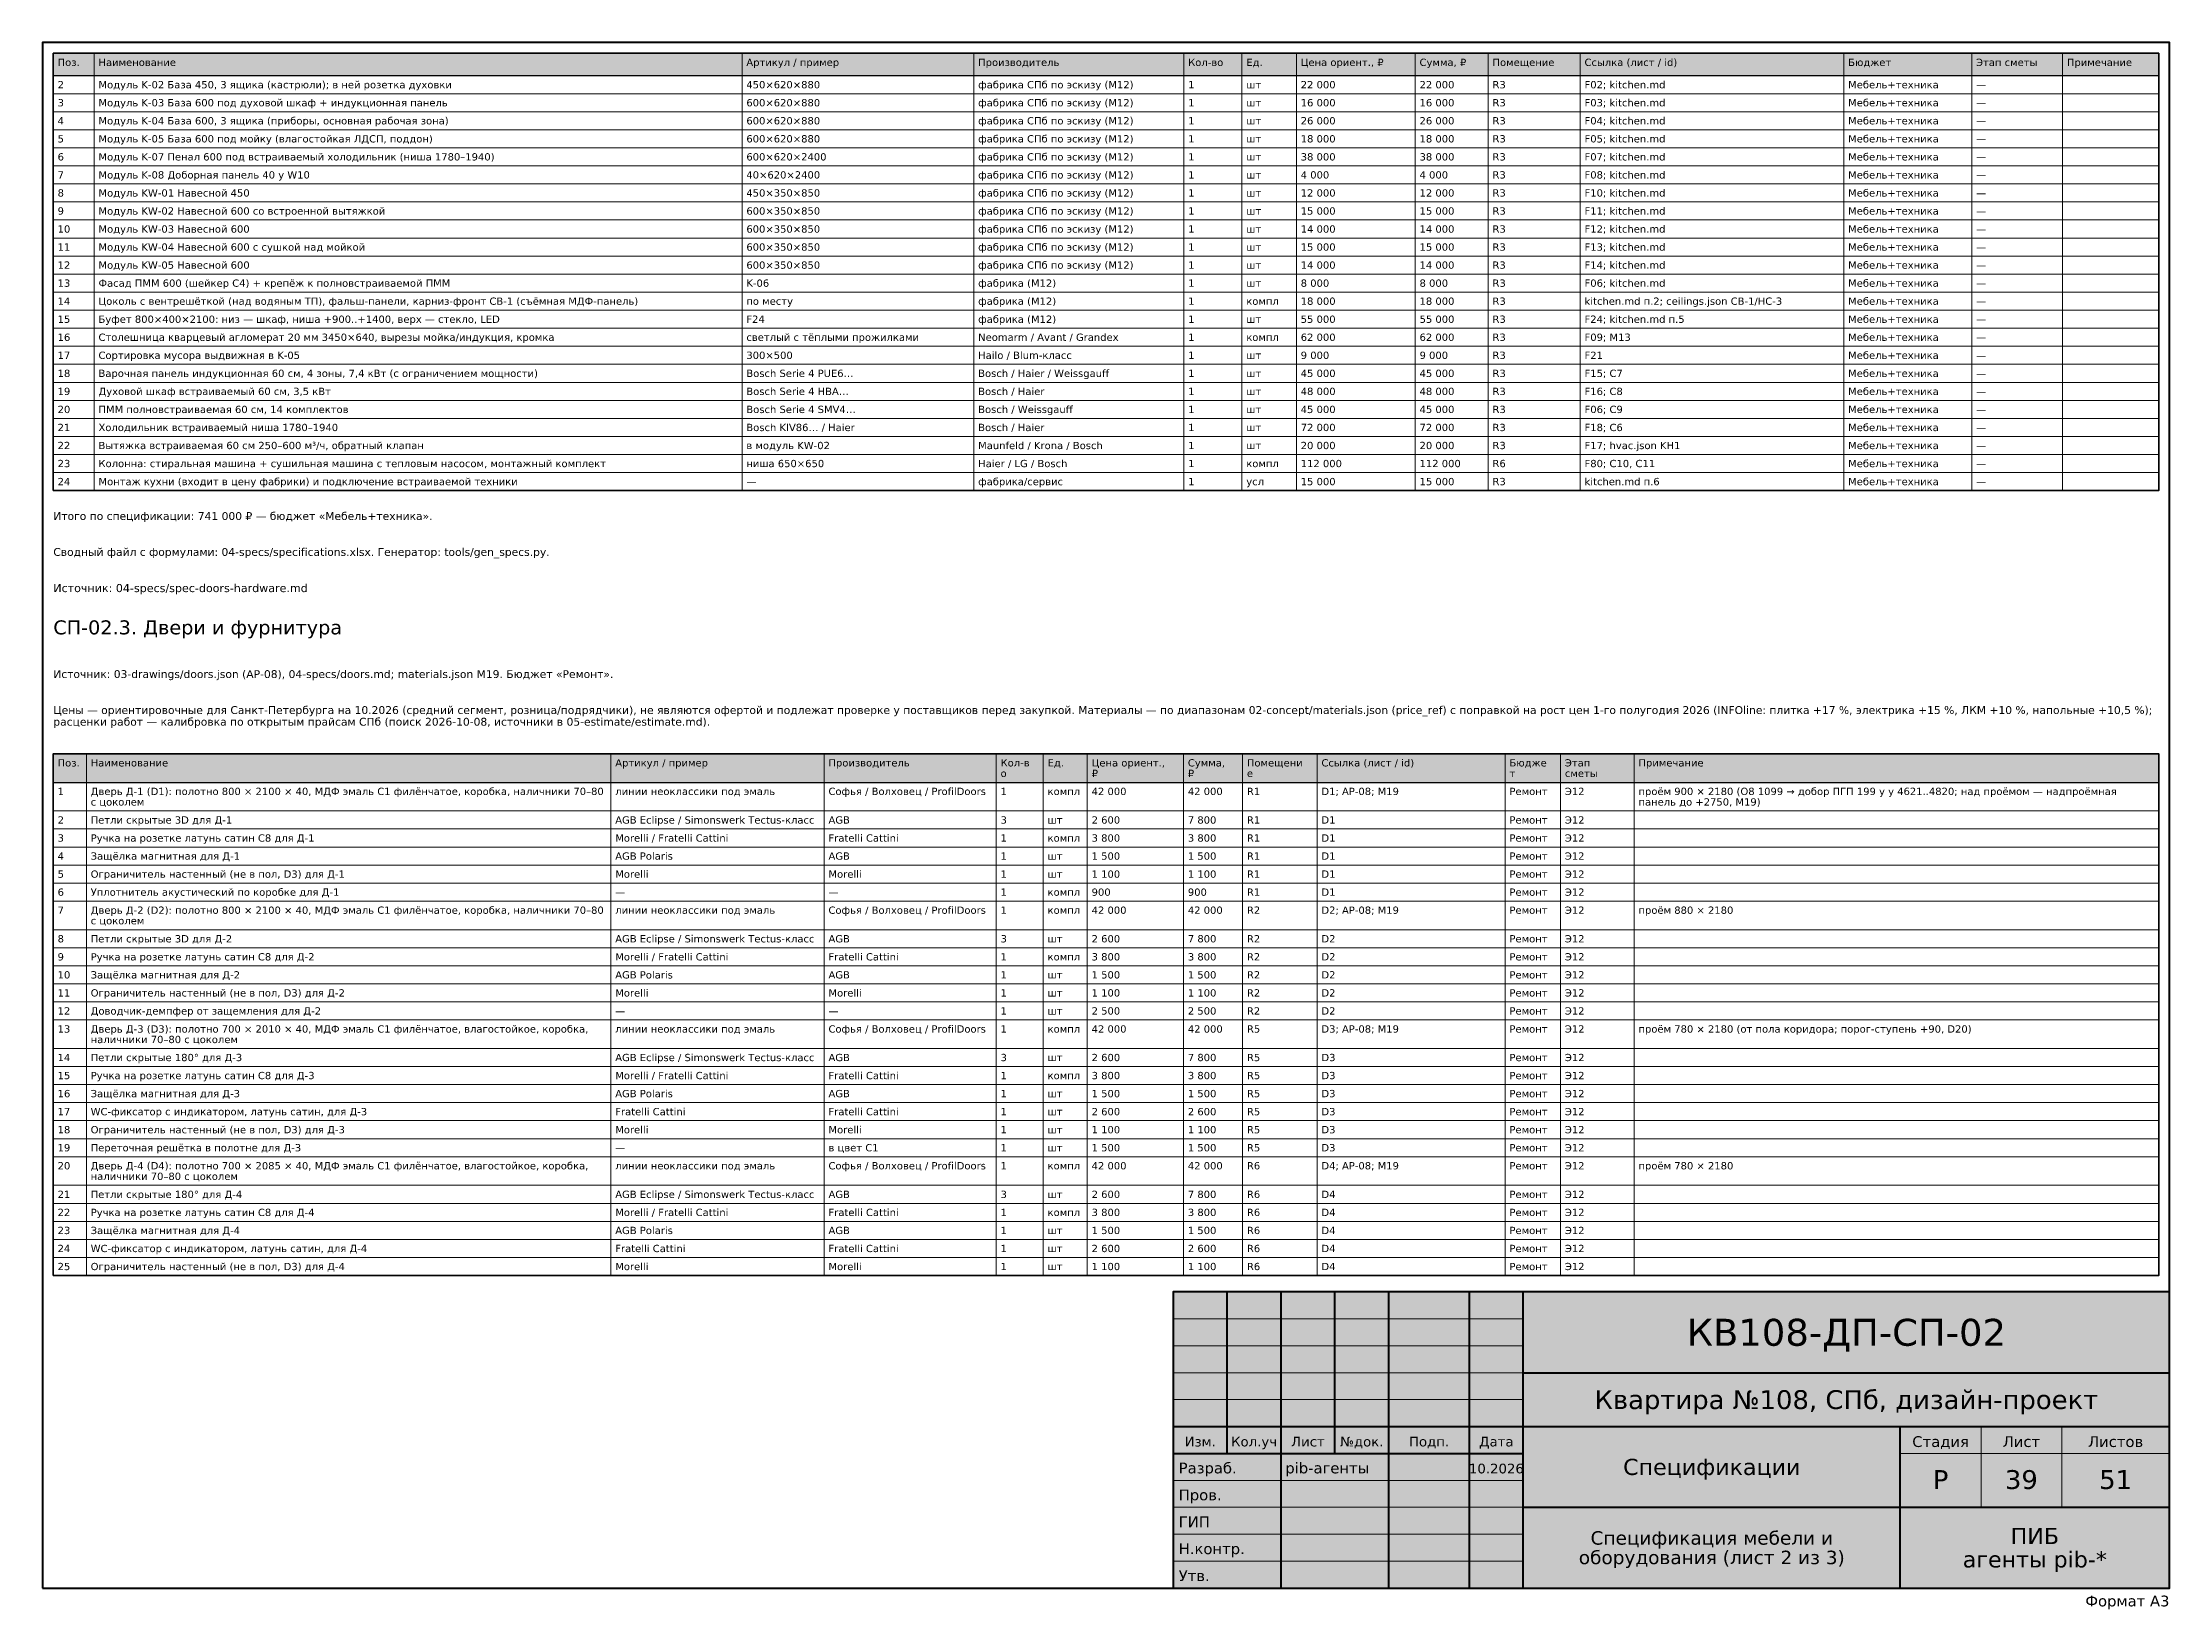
# Model space of a CAD drawing. Header units: millimetres. Extents: x 20 to 415, y 1 to 292.
import ezdxf
from ezdxf.enums import TextEntityAlignment as Align

# ---------------------------------------------------------------- set-up
doc = ezdxf.new("R2010")
doc.units = ezdxf.units.MM
doc.layers.add('FRAME', color=7, linetype='CONTINUOUS')
doc.layers.add('TEXT', color=7, linetype='CONTINUOUS')
doc.styles.add('GOST', font='DejaVuSans.ttf')

msp = doc.modelspace()

# ---------------------------------------------------------------- texts
at = {"layer": 'FRAME', "color": 7, "style": 'GOST'}
for s, height, p in [('КВ108-ДП-СП-02', 5, (355, 50)), ('Квартира №108, СПб, дизайн-проект', 3.5, (355, 38.25)), ('Изм.', 1.8, (235, 31.3)), ('Кол.уч', 1.8, (245, 31.3)), ('Лист', 1.8, (255, 31.3)), ('№док.', 1.8, (265, 31.3)), ('Подп.', 1.8, (277.5, 31.3)), ('Дата', 1.8, (290, 31.3)), ('Стадия', 2, (372.5, 31.2)), ('Лист', 2, (387.5, 31.2)), ('Листов', 2, (405, 31.2)), ('10.2026', 1.8, (290, 26.3)), ('Спецификации', 3, (330, 26)), ('Р', 3.5, (372.5, 23.4)), ('39', 3.5, (387.5, 23.4)), ('51', 3.5, (405, 23.4)), ('ПИБ', 3, (390, 13.18)), ('оборудования (лист 2 из 3)', 2.5, (330, 9.44)), ('Спецификация мебели и', 2.5, (330, 13.06)), ('агенты pib-*', 3, (390, 8.83))]:
    msp.add_text(s, height=height, dxfattribs=at).set_placement(p, align=Align.CENTER)
for s, p in [('Разраб.', (231, 26.3)), ('pib-агенты', (250.8, 26.3)), ('Пров.', (231, 21.3)), ('ГИП', (231, 16.3)), ('Н.контр.', (231, 11.3)), ('Утв.', (231, 6.3))]:
    msp.add_text(s, height=2, dxfattribs=at).set_placement(p)
msp.add_text('Формат A3', height=2, dxfattribs=at).set_placement((415, 1.6), align=Align.RIGHT)
at = {"layer": 'TEXT', "color": 7, "style": 'GOST'}
for s, height, p in [('Поз.', 1.35, (22.8, 287.65)), ('Наименование', 1.35, (30.39, 287.65)), ('Артикул / пример', 1.35, (150.71, 287.65)), ('Производитель', 1.35, (193.76, 287.65)), ('Кол-во', 1.35, (232.76, 287.65)), ('Ед.', 1.35, (243.55, 287.65)), ('Цена ориент., ₽', 1.35, (253.66, 287.65)), ('Сумма, ₽', 1.35, (275.73, 287.65)), ('Помещение', 1.35, (289.28, 287.65)), ('Ссылка (лист / id)', 1.35, (306.37, 287.65)), ('Бюджет', 1.35, (355.33, 287.65)), ('Этап сметы', 1.35, (379.08, 287.65)), ('Примечание', 1.35, (395.96, 287.65)), ('2', 1.35, (22.8, 283.5)), ('Модуль K-02 База 450, 3 ящика (кастрюли); в ней розетка духовки', 1.35, (30.39, 283.5)), ('450×620×880', 1.35, (150.71, 283.5)), ('фабрика СПб по эскизу (M12)', 1.35, (193.76, 283.5)), ('1', 1.35, (232.76, 283.5)), ('шт', 1.35, (243.55, 283.5)), ('22 000', 1.35, (253.66, 283.5)), ('22 000', 1.35, (275.73, 283.5)), ('R3', 1.35, (289.28, 283.5)), ('F02; kitchen.md', 1.35, (306.37, 283.5)), ('Мебель+техника', 1.35, (355.33, 283.5)), ('3', 1.35, (22.8, 280.15)), ('Модуль K-03 База 600 под духовой шкаф + индукционная панель', 1.35, (30.39, 280.15)), ('600×620×880', 1.35, (150.71, 280.15)), ('фабрика СПб по эскизу (M12)', 1.35, (193.76, 280.15)), ('1', 1.35, (232.76, 280.15)), ('шт', 1.35, (243.55, 280.15)), ('16 000', 1.35, (253.66, 280.15)), ('16 000', 1.35, (275.73, 280.15)), ('R3', 1.35, (289.28, 280.15)), ('F03; kitchen.md', 1.35, (306.37, 280.15)), ('Мебель+техника', 1.35, (355.33, 280.15)), ('—', 1.35, (379.08, 283.5)), ('—', 1.35, (379.08, 280.15)), ('4', 1.35, (22.8, 276.8)), ('Модуль K-04 База 600, 3 ящика (приборы, основная рабочая зона)', 1.35, (30.39, 276.8)), ('600×620×880', 1.35, (150.71, 276.8)), ('фабрика СПб по эскизу (M12)', 1.35, (193.76, 276.8)), ('1', 1.35, (232.76, 276.8)), ('шт', 1.35, (243.55, 276.8)), ('26 000', 1.35, (253.66, 276.8)), ('26 000', 1.35, (275.73, 276.8)), ('R3', 1.35, (289.28, 276.8)), ('F04; kitchen.md', 1.35, (306.37, 276.8)), ('Мебель+техника', 1.35, (355.33, 276.8)), ('—', 1.35, (379.08, 276.8)), ('5', 1.35, (22.8, 273.45)), ('Модуль K-05 База 600 под мойку (влагостойкая ЛДСП, поддон)', 1.35, (30.39, 273.45)), ('600×620×880', 1.35, (150.71, 273.45)), ('фабрика СПб по эскизу (M12)', 1.35, (193.76, 273.45)), ('1', 1.35, (232.76, 273.45)), ('шт', 1.35, (243.55, 273.45)), ('18 000', 1.35, (253.66, 273.45)), ('18 000', 1.35, (275.73, 273.45)), ('R3', 1.35, (289.28, 273.45)), ('F05; kitchen.md', 1.35, (306.37, 273.45)), ('Мебель+техника', 1.35, (355.33, 273.45)), ('—', 1.35, (379.08, 273.45)), ('6', 1.35, (22.8, 270.1)), ('Модуль K-07 Пенал 600 под встраиваемый холодильник (ниша 1780–1940)', 1.35, (30.39, 270.1)), ('600×620×2400', 1.35, (150.71, 270.1)), ('фабрика СПб по эскизу (M12)', 1.35, (193.76, 270.1)), ('1', 1.35, (232.76, 270.1)), ('шт', 1.35, (243.55, 270.1)), ('38 000', 1.35, (253.66, 270.1)), ('38 000', 1.35, (275.73, 270.1)), ('R3', 1.35, (289.28, 270.1)), ('F07; kitchen.md', 1.35, (306.37, 270.1)), ('Мебель+техника', 1.35, (355.33, 270.1)), ('—', 1.35, (379.08, 270.1)), ('8', 1.35, (22.8, 263.4)), ('7', 1.35, (22.8, 266.75)), ('Модуль K-08 Доборная панель 40 у W10', 1.35, (30.39, 266.75)), ('Модуль KW-01 Навесной 450', 1.35, (30.39, 263.4)), ('40×620×2400', 1.35, (150.71, 266.75)), ('450×350×850', 1.35, (150.71, 263.4)), ('фабрика СПб по эскизу (M12)', 1.35, (193.76, 266.75)), ('фабрика СПб по эскизу (M12)', 1.35, (193.76, 263.4)), ('1', 1.35, (232.76, 266.75)), ('1', 1.35, (232.76, 263.4)), ('шт', 1.35, (243.55, 266.75)), ('4 000', 1.35, (253.66, 266.75)), ('12 000', 1.35, (253.66, 263.4)), ('4 000', 1.35, (275.73, 266.75)), ('12 000', 1.35, (275.73, 263.4)), ('R3', 1.35, (289.28, 266.75)), ('R3', 1.35, (289.28, 263.4)), ('F08; kitchen.md', 1.35, (306.37, 266.75)), ('F10; kitchen.md', 1.35, (306.37, 263.4)), ('Мебель+техника', 1.35, (355.33, 266.75)), ('Мебель+техника', 1.35, (355.33, 263.4)), ('—', 1.35, (379.08, 266.75)), ('9', 1.35, (22.8, 260.05)), ('Модуль KW-02 Навесной 600 со встроенной вытяжкой', 1.35, (30.39, 260.05)), ('600×350×850', 1.35, (150.71, 260.05)), ('фабрика СПб по эскизу (M12)', 1.35, (193.76, 260.05)), ('1', 1.35, (232.76, 260.05)), ('шт', 1.35, (243.55, 263.4)), ('шт', 1.35, (243.55, 260.05)), ('15 000', 1.35, (253.66, 260.05)), ('15 000', 1.35, (275.73, 260.05)), ('R3', 1.35, (289.28, 260.05)), ('F11; kitchen.md', 1.35, (306.37, 260.05)), ('Мебель+техника', 1.35, (355.33, 260.05)), ('—', 1.35, (379.08, 263.4)), ('10', 1.35, (22.8, 256.7)), ('Модуль KW-03 Навесной 600', 1.35, (30.39, 256.7)), ('600×350×850', 1.35, (150.71, 256.7)), ('фабрика СПб по эскизу (M12)', 1.35, (193.76, 256.7)), ('1', 1.35, (232.76, 256.7)), ('шт', 1.35, (243.55, 256.7)), ('14 000', 1.35, (253.66, 256.7)), ('14 000', 1.35, (275.73, 256.7)), ('R3', 1.35, (289.28, 256.7)), ('F12; kitchen.md', 1.35, (306.37, 256.7)), ('Мебель+техника', 1.35, (355.33, 256.7)), ('—', 1.35, (379.08, 260.05)), ('—', 1.35, (379.08, 256.7)), ('11', 1.35, (22.8, 253.35)), ('Модуль KW-04 Навесной 600 с сушкой над мойкой', 1.35, (30.39, 253.35)), ('600×350×850', 1.35, (150.71, 253.35)), ('фабрика СПб по эскизу (M12)', 1.35, (193.76, 253.35)), ('1', 1.35, (232.76, 253.35)), ('шт', 1.35, (243.55, 253.35)), ('15 000', 1.35, (253.66, 253.35)), ('15 000', 1.35, (275.73, 253.35)), ('R3', 1.35, (289.28, 253.35)), ('F13; kitchen.md', 1.35, (306.37, 253.35)), ('Мебель+техника', 1.35, (355.33, 253.35)), ('—', 1.35, (379.08, 253.35)), ('12', 1.35, (22.8, 250)), ('Модуль KW-05 Навесной 600', 1.35, (30.39, 250)), ('600×350×850', 1.35, (150.71, 250)), ('фабрика СПб по эскизу (M12)', 1.35, (193.76, 250)), ('1', 1.35, (232.76, 250)), ('шт', 1.35, (243.55, 250)), ('14 000', 1.35, (253.66, 250)), ('14 000', 1.35, (275.73, 250)), ('R3', 1.35, (289.28, 250)), ('F14; kitchen.md', 1.35, (306.37, 250)), ('Мебель+техника', 1.35, (355.33, 250)), ('—', 1.35, (379.08, 250)), ('13', 1.35, (22.8, 246.65)), ('Фасад ПММ 600 (шейкер C4) + крепёж к полновстраиваемой ПММ', 1.35, (30.39, 246.65)), ('K-06', 1.35, (150.71, 246.65)), ('фабрика (M12)', 1.35, (193.76, 246.65)), ('1', 1.35, (232.76, 246.65)), ('шт', 1.35, (243.55, 246.65)), ('8 000', 1.35, (253.66, 246.65)), ('8 000', 1.35, (275.73, 246.65)), ('R3', 1.35, (289.28, 246.65)), ('F06; kitchen.md', 1.35, (306.37, 246.65)), ('Мебель+техника', 1.35, (355.33, 246.65)), ('—', 1.35, (379.08, 246.65)), ('14', 1.35, (22.8, 243.3)), ('15', 1.35, (22.8, 239.95)), ('Цоколь с вентрешёткой (над водяным ТП), фальш-панели, карниз-фронт CB-1 (съёмная МДФ-панель)', 1.35, (30.39, 243.3)), ('Буфет 800×400×2100: низ — шкаф, ниша +900..+1400, верх — стекло, LED', 1.35, (30.39, 239.95)), ('по месту', 1.35, (150.71, 243.3)), ('F24', 1.35, (150.71, 239.95)), ('фабрика (M12)', 1.35, (193.76, 243.3)), ('фабрика (M12)', 1.35, (193.76, 239.95)), ('1', 1.35, (232.76, 243.3)), ('1', 1.35, (232.76, 239.95)), ('компл', 1.35, (243.55, 243.3)), ('шт', 1.35, (243.55, 239.95)), ('55 000', 1.35, (253.66, 239.95)), ('18 000', 1.35, (253.66, 243.3)), ('55 000', 1.35, (275.73, 239.95)), ('18 000', 1.35, (275.73, 243.3)), ('R3', 1.35, (289.28, 243.3)), ('R3', 1.35, (289.28, 239.95)), ('kitchen.md п.2; ceilings.json CB-1/HC-3', 1.35, (306.37, 243.3)), ('F24; kitchen.md п.5', 1.35, (306.37, 239.95)), ('Мебель+техника', 1.35, (355.33, 243.3)), ('Мебель+техника', 1.35, (355.33, 239.95)), ('—', 1.35, (379.08, 243.3)), ('16', 1.35, (22.8, 236.6)), ('Столешница кварцевый агломерат 20 мм 3450×640, вырезы мойка/индукция, кромка', 1.35, (30.39, 236.6)), ('светлый с тёплыми прожилками', 1.35, (150.71, 236.6)), ('Neomarm / Avant / Grandex', 1.35, (193.76, 236.6)), ('1', 1.35, (232.76, 236.6)), ('компл', 1.35, (243.55, 236.6)), ('62 000', 1.35, (253.66, 236.6)), ('62 000', 1.35, (275.73, 236.6)), ('R3', 1.35, (289.28, 236.6)), ('F09; M13', 1.35, (306.37, 236.6)), ('Мебель+техника', 1.35, (355.33, 236.6)), ('—', 1.35, (379.08, 239.95)), ('—', 1.35, (379.08, 236.6)), ('17', 1.35, (22.8, 233.25)), ('Сортировка мусора выдвижная в K-05', 1.35, (30.39, 233.25)), ('300×500', 1.35, (150.71, 233.25)), ('Hailo / Blum-класс', 1.35, (193.76, 233.25)), ('1', 1.35, (232.76, 233.25)), ('шт', 1.35, (243.55, 233.25)), ('9 000', 1.35, (253.66, 233.25)), ('9 000', 1.35, (275.73, 233.25)), ('R3', 1.35, (289.28, 233.25)), ('F21', 1.35, (306.37, 233.25)), ('Мебель+техника', 1.35, (355.33, 233.25)), ('—', 1.35, (379.08, 233.25)), ('18', 1.35, (22.8, 229.9)), ('Варочная панель индукционная 60 см, 4 зоны, 7,4 кВт (с ограничением мощности)', 1.35, (30.39, 229.9)), ('Bosch Serie 4 PUE6…', 1.35, (150.71, 229.9)), ('Bosch / Haier / Weissgauff', 1.35, (193.76, 229.9)), ('1', 1.35, (232.76, 229.9)), ('шт', 1.35, (243.55, 229.9)), ('45 000', 1.35, (253.66, 229.9)), ('45 000', 1.35, (275.73, 229.9)), ('R3', 1.35, (289.28, 229.9)), ('F15; C7', 1.35, (306.37, 229.9)), ('Мебель+техника', 1.35, (355.33, 229.9)), ('—', 1.35, (379.08, 229.9)), ('19', 1.35, (22.8, 226.55)), ('Духовой шкаф встраиваемый 60 см, 3,5 кВт', 1.35, (30.39, 226.55)), ('Bosch Serie 4 HBA…', 1.35, (150.71, 226.55)), ('Bosch / Haier', 1.35, (193.76, 226.55)), ('1', 1.35, (232.76, 226.55)), ('шт', 1.35, (243.55, 226.55)), ('48 000', 1.35, (253.66, 226.55)), ('48 000', 1.35, (275.73, 226.55)), ('R3', 1.35, (289.28, 226.55)), ('F16; C8', 1.35, (306.37, 226.55)), ('Мебель+техника', 1.35, (355.33, 226.55)), ('—', 1.35, (379.08, 226.55)), ('20', 1.35, (22.8, 223.2)), ('21', 1.35, (22.8, 219.85)), ('Холодильник встраиваемый ниша 1780–1940', 1.35, (30.39, 219.85)), ('ПММ полновстраиваемая 60 см, 14 комплектов', 1.35, (30.39, 223.2)), ('Bosch Serie 4 SMV4…', 1.35, (150.71, 223.2)), ('Bosch KIV86… / Haier', 1.35, (150.71, 219.85)), ('Bosch / Weissgauff', 1.35, (193.76, 223.2)), ('Bosch / Haier', 1.35, (193.76, 219.85)), ('1', 1.35, (232.76, 223.2)), ('шт', 1.35, (243.55, 223.2)), ('45 000', 1.35, (253.66, 223.2)), ('72 000', 1.35, (253.66, 219.85)), ('45 000', 1.35, (275.73, 223.2)), ('72 000', 1.35, (275.73, 219.85)), ('R3', 1.35, (289.28, 223.2)), ('R3', 1.35, (289.28, 219.85)), ('F06; C9', 1.35, (306.37, 223.2)), ('F18; C6', 1.35, (306.37, 219.85)), ('Мебель+техника', 1.35, (355.33, 223.2)), ('Мебель+техника', 1.35, (355.33, 219.85)), ('—', 1.35, (379.08, 223.2)), ('22', 1.35, (22.8, 216.5)), ('Вытяжка встраиваемая 60 см 250–600 м³/ч, обратный клапан', 1.35, (30.39, 216.5)), ('в модуль KW-02', 1.35, (150.71, 216.5)), ('Maunfeld / Krona / Bosch', 1.35, (193.76, 216.5)), ('1', 1.35, (232.76, 219.85)), ('1', 1.35, (232.76, 216.5)), ('шт', 1.35, (243.55, 219.85)), ('шт', 1.35, (243.55, 216.5)), ('20 000', 1.35, (253.66, 216.5)), ('20 000', 1.35, (275.73, 216.5)), ('R3', 1.35, (289.28, 216.5)), ('F17; hvac.json KH1', 1.35, (306.37, 216.5)), ('Мебель+техника', 1.35, (355.33, 216.5)), ('—', 1.35, (379.08, 219.85)), ('23', 1.35, (22.8, 213.15)), ('Колонна: стиральная машина + сушильная машина с тепловым насосом, монтажный комплект', 1.35, (30.39, 213.15)), ('ниша 650×650', 1.35, (150.71, 213.15)), ('Haier / LG / Bosch', 1.35, (193.76, 213.15)), ('1', 1.35, (232.76, 213.15)), ('компл', 1.35, (243.55, 213.15)), ('112 000', 1.35, (253.66, 213.15)), ('112 000', 1.35, (275.73, 213.15)), ('R6', 1.35, (289.28, 213.15)), ('F80; C10, C11', 1.35, (306.37, 213.15)), ('Мебель+техника', 1.35, (355.33, 213.15)), ('—', 1.35, (379.08, 216.5)), ('—', 1.35, (379.08, 213.15)), ('24', 1.35, (22.8, 209.8)), ('Монтаж кухни (входит в цену фабрики) и подключение встраиваемой техники', 1.35, (30.39, 209.8)), ('—', 1.35, (150.71, 209.8)), ('фабрика/сервис', 1.35, (193.76, 209.8)), ('1', 1.35, (232.76, 209.8)), ('усл', 1.35, (243.55, 209.8)), ('15 000', 1.35, (253.66, 209.8)), ('15 000', 1.35, (275.73, 209.8)), ('R3', 1.35, (289.28, 209.8)), ('kitchen.md п.6', 1.35, (306.37, 209.8)), ('Мебель+техника', 1.35, (355.33, 209.8)), ('—', 1.35, (379.08, 209.8)), ('Итого по спецификации: 741 000 ₽ — бюджет «Мебель+техника».', 1.45, (22, 203.35)), ('Сводный файл с формулами: 04-specs/specifications.xlsx. Генератор: tools/gen_specs.py.', 1.45, (22, 196.68)), ('Источник: 04-specs/spec-doors-hardware.md', 1.5, (22, 189.95)), ('СП-02.3. Двери и фурнитура', 2.6, (22, 182.1)), ('Источник: 03-drawings/doors.json (АР-08), 04-specs/doors.md; materials.json M19. Бюджет «Ремонт».', 1.45, (22, 174)), ('расценки работ — калибровка по открытым прайсам СПб (поиск 2026-10-08, источники в 05-estimate/estimate.md).', 1.45, (22, 165.15)), ('Цены — ориентировочные для Санкт-Петербурга на 10.2026 (средний сегмент, розница/подрядчики), не являются офертой и подлежат проверке у поставщиков перед закупкой. Материалы — по диапазонам 02-concept/materials.json (price_ref) с поправкой на рост цен 1-го полугодия 2026 (INFOline: плитка +17 %, электрика +15 %, ЛКМ +10 %, напольные +10,5 %);', 1.45, (22, 167.32)), ('Поз.', 1.35, (22.8, 157.57)), ('Наименование', 1.35, (28.94, 157.57)), ('Артикул / пример', 1.35, (126.36, 157.57)), ('Производитель', 1.35, (165.96, 157.57)), ('Кол-в', 1.35, (197.92, 157.57)), ('Ед.', 1.35, (206.65, 157.57)), ('Цена ориент.,', 1.35, (214.83, 157.57)), ('Сумма,', 1.35, (232.7, 157.57)), ('Помещени', 1.35, (243.67, 157.57)), ('Ссылка (лист / id)', 1.35, (257.51, 157.57)), ('Бюдже', 1.35, (292.43, 157.57)), ('Этап', 1.35, (302.72, 157.57)), ('Примечание', 1.35, (316.39, 157.57)), ('о', 1.35, (197.92, 155.62)), ('₽', 1.35, (214.83, 155.62)), ('₽', 1.35, (232.7, 155.62)), ('е', 1.35, (243.67, 155.62)), ('т', 1.35, (292.43, 155.62)), ('сметы', 1.35, (302.72, 155.62)), ('1', 1.35, (22.8, 152.27)), ('Дверь Д-1 (D1): полотно 800 × 2100 × 40, МДФ эмаль C1 филёнчатое, коробка, наличники 70–80', 1.35, (28.94, 152.27)), ('с цоколем', 1.35, (28.94, 150.31)), ('линии неоклассики под эмаль', 1.35, (126.36, 152.27)), ('Софья / Волховец / ProfilDoors', 1.35, (165.96, 152.27)), ('1', 1.35, (197.92, 152.27)), ('компл', 1.35, (206.65, 152.27)), ('42 000', 1.35, (214.83, 152.27)), ('42 000', 1.35, (232.7, 152.27)), ('R1', 1.35, (243.67, 152.27)), ('D1; АР-08; M19', 1.35, (257.51, 152.27)), ('Ремонт', 1.35, (292.43, 152.27)), ('Э12', 1.35, (302.72, 152.27)), ('проём 900 × 2180 (O8 1099 → добор ПГП 199 у y 4621..4820; над проёмом — надпроёмная', 1.35, (316.39, 152.27)), ('панель до +2750, M19)', 1.35, (316.39, 150.31)), ('2', 1.35, (22.8, 146.96)), ('Петли скрытые 3D для Д-1', 1.35, (28.94, 146.96)), ('AGB Eclipse / Simonswerk Tectus-класс', 1.35, (126.36, 146.96)), ('AGB', 1.35, (165.96, 146.96)), ('3', 1.35, (197.92, 146.96)), ('шт', 1.35, (206.65, 146.96)), ('2 600', 1.35, (214.83, 146.96)), ('7 800', 1.35, (232.7, 146.96)), ('R1', 1.35, (243.67, 146.96)), ('D1', 1.35, (257.51, 146.96)), ('Ремонт', 1.35, (292.43, 146.96)), ('Э12', 1.35, (302.72, 146.96)), ('3', 1.35, (22.8, 143.61)), ('Ручка на розетке латунь сатин C8 для Д-1', 1.35, (28.94, 143.61)), ('Morelli / Fratelli Cattini', 1.35, (126.36, 143.61)), ('Fratelli Cattini', 1.35, (165.96, 143.61)), ('1', 1.35, (197.92, 143.61)), ('компл', 1.35, (206.65, 143.61)), ('3 800', 1.35, (214.83, 143.61)), ('3 800', 1.35, (232.7, 143.61)), ('R1', 1.35, (243.67, 143.61)), ('D1', 1.35, (257.51, 143.61)), ('Ремонт', 1.35, (292.43, 143.61)), ('Э12', 1.35, (302.72, 143.61)), ('4', 1.35, (22.8, 140.26)), ('5', 1.35, (22.8, 136.91)), ('Ограничитель настенный (не в пол, D3) для Д-1', 1.35, (28.94, 136.91)), ('Защёлка магнитная для Д-1', 1.35, (28.94, 140.26)), ('AGB Polaris', 1.35, (126.36, 140.26)), ('Morelli', 1.35, (126.36, 136.91)), ('AGB', 1.35, (165.96, 140.26)), ('Morelli', 1.35, (165.96, 136.91)), ('1', 1.35, (197.92, 140.26)), ('1', 1.35, (197.92, 136.91)), ('шт', 1.35, (206.65, 140.26)), ('1 500', 1.35, (214.83, 140.26)), ('1 100', 1.35, (214.83, 136.91)), ('1 500', 1.35, (232.7, 140.26)), ('1 100', 1.35, (232.7, 136.91)), ('R1', 1.35, (243.67, 140.26)), ('R1', 1.35, (243.67, 136.91)), ('D1', 1.35, (257.51, 140.26)), ('D1', 1.35, (257.51, 136.91)), ('Ремонт', 1.35, (292.43, 140.26)), ('Ремонт', 1.35, (292.43, 136.91)), ('Э12', 1.35, (302.72, 140.26)), ('Э12', 1.35, (302.72, 136.91)), ('6', 1.35, (22.8, 133.56)), ('Уплотнитель акустический по коробке для Д-1', 1.35, (28.94, 133.56)), ('1', 1.35, (197.92, 133.56)), ('шт', 1.35, (206.65, 136.91)), ('компл', 1.35, (206.65, 133.56)), ('900', 1.35, (214.83, 133.56)), ('900', 1.35, (232.7, 133.56)), ('R1', 1.35, (243.67, 133.56)), ('D1', 1.35, (257.51, 133.56)), ('Ремонт', 1.35, (292.43, 133.56)), ('Э12', 1.35, (302.72, 133.56)), ('7', 1.35, (22.8, 130.21)), ('Дверь Д-2 (D2): полотно 800 × 2100 × 40, МДФ эмаль C1 филёнчатое, коробка, наличники 70–80', 1.35, (28.94, 130.21)), ('линии неоклассики под эмаль', 1.35, (126.36, 130.21)), ('—', 1.35, (126.36, 133.56)), ('—', 1.35, (165.96, 133.56)), ('Софья / Волховец / ProfilDoors', 1.35, (165.96, 130.21)), ('1', 1.35, (197.92, 130.21)), ('компл', 1.35, (206.65, 130.21)), ('42 000', 1.35, (214.83, 130.21)), ('42 000', 1.35, (232.7, 130.21)), ('R2', 1.35, (243.67, 130.21)), ('D2; АР-08; M19', 1.35, (257.51, 130.21)), ('Ремонт', 1.35, (292.43, 130.21)), ('Э12', 1.35, (302.72, 130.21)), ('проём 880 × 2180', 1.35, (316.39, 130.21)), ('с цоколем', 1.35, (28.94, 128.25)), ('9', 1.35, (22.8, 121.55)), ('8', 1.35, (22.8, 124.9)), ('Петли скрытые 3D для Д-2', 1.35, (28.94, 124.9)), ('Ручка на розетке латунь сатин C8 для Д-2', 1.35, (28.94, 121.55)), ('AGB Eclipse / Simonswerk Tectus-класс', 1.35, (126.36, 124.9)), ('Morelli / Fratelli Cattini', 1.35, (126.36, 121.55)), ('AGB', 1.35, (165.96, 124.9)), ('Fratelli Cattini', 1.35, (165.96, 121.55)), ('3', 1.35, (197.92, 124.9)), ('1', 1.35, (197.92, 121.55)), ('шт', 1.35, (206.65, 124.9)), ('компл', 1.35, (206.65, 121.55)), ('2 600', 1.35, (214.83, 124.9)), ('3 800', 1.35, (214.83, 121.55)), ('3 800', 1.35, (232.7, 121.55)), ('7 800', 1.35, (232.7, 124.9)), ('R2', 1.35, (243.67, 124.9)), ('R2', 1.35, (243.67, 121.55)), ('D2', 1.35, (257.51, 124.9)), ('D2', 1.35, (257.51, 121.55)), ('Ремонт', 1.35, (292.43, 124.9)), ('Ремонт', 1.35, (292.43, 121.55)), ('Э12', 1.35, (302.72, 124.9)), ('Э12', 1.35, (302.72, 121.55)), ('10', 1.35, (22.8, 118.2)), ('Защёлка магнитная для Д-2', 1.35, (28.94, 118.2)), ('AGB Polaris', 1.35, (126.36, 118.2)), ('AGB', 1.35, (165.96, 118.2)), ('1', 1.35, (197.92, 118.2)), ('шт', 1.35, (206.65, 118.2)), ('1 500', 1.35, (214.83, 118.2)), ('1 500', 1.35, (232.7, 118.2)), ('R2', 1.35, (243.67, 118.2)), ('D2', 1.35, (257.51, 118.2)), ('Ремонт', 1.35, (292.43, 118.2)), ('Э12', 1.35, (302.72, 118.2)), ('11', 1.35, (22.8, 114.85)), ('Ограничитель настенный (не в пол, D3) для Д-2', 1.35, (28.94, 114.85)), ('Morelli', 1.35, (126.36, 114.85)), ('Morelli', 1.35, (165.96, 114.85)), ('1', 1.35, (197.92, 114.85)), ('шт', 1.35, (206.65, 114.85)), ('1 100', 1.35, (214.83, 114.85)), ('1 100', 1.35, (232.7, 114.85)), ('R2', 1.35, (243.67, 114.85)), ('D2', 1.35, (257.51, 114.85)), ('Ремонт', 1.35, (292.43, 114.85)), ('Э12', 1.35, (302.72, 114.85)), ('12', 1.35, (22.8, 111.5)), ('Доводчик-демпфер от защемления для Д-2', 1.35, (28.94, 111.5)), ('—', 1.35, (126.36, 111.5)), ('—', 1.35, (165.96, 111.5)), ('1', 1.35, (197.92, 111.5)), ('шт', 1.35, (206.65, 111.5)), ('2 500', 1.35, (214.83, 111.5)), ('2 500', 1.35, (232.7, 111.5)), ('R2', 1.35, (243.67, 111.5)), ('D2', 1.35, (257.51, 111.5)), ('Ремонт', 1.35, (292.43, 111.5)), ('Э12', 1.35, (302.72, 111.5)), ('13', 1.35, (22.8, 108.15)), ('Дверь Д-3 (D3): полотно 700 × 2010 × 40, МДФ эмаль C1 филёнчатое, влагостойкое, коробка,', 1.35, (28.94, 108.15)), ('наличники 70–80 с цоколем', 1.35, (28.94, 106.2)), ('линии неоклассики под эмаль', 1.35, (126.36, 108.15)), ('Софья / Волховец / ProfilDoors', 1.35, (165.96, 108.15)), ('1', 1.35, (197.92, 108.15)), ('компл', 1.35, (206.65, 108.15)), ('42 000', 1.35, (214.83, 108.15)), ('42 000', 1.35, (232.7, 108.15)), ('R5', 1.35, (243.67, 108.15)), ('D3; АР-08; M19', 1.35, (257.51, 108.15)), ('Ремонт', 1.35, (292.43, 108.15)), ('Э12', 1.35, (302.72, 108.15)), ('проём 780 × 2180 (от пола коридора; порог-ступень +90, D20)', 1.35, (316.39, 108.15)), ('14', 1.35, (22.8, 102.85)), ('Петли скрытые 180° для Д-3', 1.35, (28.94, 102.85)), ('AGB Eclipse / Simonswerk Tectus-класс', 1.35, (126.36, 102.85)), ('AGB', 1.35, (165.96, 102.85)), ('3', 1.35, (197.92, 102.85)), ('шт', 1.35, (206.65, 102.85)), ('2 600', 1.35, (214.83, 102.85)), ('7 800', 1.35, (232.7, 102.85)), ('R5', 1.35, (243.67, 102.85)), ('D3', 1.35, (257.51, 102.85)), ('Ремонт', 1.35, (292.43, 102.85)), ('Э12', 1.35, (302.72, 102.85)), ('15', 1.35, (22.8, 99.5)), ('Ручка на розетке латунь сатин C8 для Д-3', 1.35, (28.94, 99.5)), ('Morelli / Fratelli Cattini', 1.35, (126.36, 99.5)), ('Fratelli Cattini', 1.35, (165.96, 99.5)), ('1', 1.35, (197.92, 99.5)), ('компл', 1.35, (206.65, 99.5)), ('3 800', 1.35, (214.83, 99.5)), ('3 800', 1.35, (232.7, 99.5)), ('R5', 1.35, (243.67, 99.5)), ('D3', 1.35, (257.51, 99.5)), ('Ремонт', 1.35, (292.43, 99.5)), ('Э12', 1.35, (302.72, 99.5)), ('16', 1.35, (22.8, 96.15)), ('Защёлка магнитная для Д-3', 1.35, (28.94, 96.15)), ('AGB Polaris', 1.35, (126.36, 96.15)), ('AGB', 1.35, (165.96, 96.15)), ('1', 1.35, (197.92, 96.15)), ('шт', 1.35, (206.65, 96.15)), ('1 500', 1.35, (214.83, 96.15)), ('1 500', 1.35, (232.7, 96.15)), ('R5', 1.35, (243.67, 96.15)), ('D3', 1.35, (257.51, 96.15)), ('Ремонт', 1.35, (292.43, 96.15)), ('Э12', 1.35, (302.72, 96.15)), ('17', 1.35, (22.8, 92.8)), ('WC-фиксатор с индикатором, латунь сатин, для Д-3', 1.35, (28.94, 92.8)), ('Ограничитель настенный (не в пол, D3) для Д-3', 1.35, (28.94, 89.45)), ('Fratelli Cattini', 1.35, (126.36, 92.8)), ('Morelli', 1.35, (126.36, 89.45)), ('Fratelli Cattini', 1.35, (165.96, 92.8)), ('Morelli', 1.35, (165.96, 89.45)), ('1', 1.35, (197.92, 92.8)), ('шт', 1.35, (206.65, 92.8)), ('2 600', 1.35, (214.83, 92.8)), ('2 600', 1.35, (232.7, 92.8)), ('R5', 1.35, (243.67, 92.8)), ('D3', 1.35, (257.51, 92.8)), ('Ремонт', 1.35, (292.43, 92.8)), ('Э12', 1.35, (302.72, 92.8)), ('18', 1.35, (22.8, 89.45)), ('19', 1.35, (22.8, 86.1)), ('Переточная решётка в полотне для Д-3', 1.35, (28.94, 86.1)), ('в цвет C1', 1.35, (165.96, 86.1)), ('1', 1.35, (197.92, 89.45)), ('1', 1.35, (197.92, 86.1)), ('шт', 1.35, (206.65, 89.45)), ('шт', 1.35, (206.65, 86.1)), ('1 100', 1.35, (214.83, 89.45)), ('1 500', 1.35, (214.83, 86.1)), ('1 100', 1.35, (232.7, 89.45)), ('1 500', 1.35, (232.7, 86.1)), ('R5', 1.35, (243.67, 89.45)), ('R5', 1.35, (243.67, 86.1)), ('D3', 1.35, (257.51, 89.45)), ('D3', 1.35, (257.51, 86.1)), ('Ремонт', 1.35, (292.43, 89.45)), ('Ремонт', 1.35, (292.43, 86.1)), ('Э12', 1.35, (302.72, 89.45)), ('Э12', 1.35, (302.72, 86.1)), ('20', 1.35, (22.8, 82.75)), ('Дверь Д-4 (D4): полотно 700 × 2085 × 40, МДФ эмаль C1 филёнчатое, влагостойкое, коробка,', 1.35, (28.94, 82.75)), ('линии неоклассики под эмаль', 1.35, (126.36, 82.75)), ('—', 1.35, (126.36, 86.1)), ('Софья / Волховец / ProfilDoors', 1.35, (165.96, 82.75)), ('1', 1.35, (197.92, 82.75)), ('компл', 1.35, (206.65, 82.75)), ('42 000', 1.35, (214.83, 82.75)), ('42 000', 1.35, (232.7, 82.75)), ('R6', 1.35, (243.67, 82.75)), ('D4; АР-08; M19', 1.35, (257.51, 82.75)), ('Ремонт', 1.35, (292.43, 82.75)), ('Э12', 1.35, (302.72, 82.75)), ('проём 780 × 2180', 1.35, (316.39, 82.75)), ('наличники 70–80 с цоколем', 1.35, (28.94, 80.79)), ('21', 1.35, (22.8, 77.44)), ('22', 1.35, (22.8, 74.09)), ('Петли скрытые 180° для Д-4', 1.35, (28.94, 77.44)), ('Ручка на розетке латунь сатин C8 для Д-4', 1.35, (28.94, 74.09)), ('AGB Eclipse / Simonswerk Tectus-класс', 1.35, (126.36, 77.44)), ('Morelli / Fratelli Cattini', 1.35, (126.36, 74.09)), ('AGB', 1.35, (165.96, 77.44)), ('Fratelli Cattini', 1.35, (165.96, 74.09)), ('3', 1.35, (197.92, 77.44)), ('1', 1.35, (197.92, 74.09)), ('шт', 1.35, (206.65, 77.44)), ('компл', 1.35, (206.65, 74.09)), ('2 600', 1.35, (214.83, 77.44)), ('3 800', 1.35, (214.83, 74.09)), ('3 800', 1.35, (232.7, 74.09)), ('7 800', 1.35, (232.7, 77.44)), ('R6', 1.35, (243.67, 77.44)), ('R6', 1.35, (243.67, 74.09)), ('D4', 1.35, (257.51, 77.44)), ('D4', 1.35, (257.51, 74.09)), ('Ремонт', 1.35, (292.43, 77.44)), ('Ремонт', 1.35, (292.43, 74.09)), ('Э12', 1.35, (302.72, 77.44)), ('Э12', 1.35, (302.72, 74.09)), ('23', 1.35, (22.8, 70.74)), ('Защёлка магнитная для Д-4', 1.35, (28.94, 70.74)), ('AGB Polaris', 1.35, (126.36, 70.74)), ('AGB', 1.35, (165.96, 70.74)), ('1', 1.35, (197.92, 70.74)), ('шт', 1.35, (206.65, 70.74)), ('1 500', 1.35, (214.83, 70.74)), ('1 500', 1.35, (232.7, 70.74)), ('R6', 1.35, (243.67, 70.74)), ('D4', 1.35, (257.51, 70.74)), ('Ремонт', 1.35, (292.43, 70.74)), ('Э12', 1.35, (302.72, 70.74)), ('24', 1.35, (22.8, 67.39)), ('WC-фиксатор с индикатором, латунь сатин, для Д-4', 1.35, (28.94, 67.39)), ('Fratelli Cattini', 1.35, (126.36, 67.39)), ('Fratelli Cattini', 1.35, (165.96, 67.39)), ('1', 1.35, (197.92, 67.39)), ('шт', 1.35, (206.65, 67.39)), ('2 600', 1.35, (214.83, 67.39)), ('2 600', 1.35, (232.7, 67.39)), ('R6', 1.35, (243.67, 67.39)), ('D4', 1.35, (257.51, 67.39)), ('Ремонт', 1.35, (292.43, 67.39)), ('Э12', 1.35, (302.72, 67.39)), ('25', 1.35, (22.8, 64.04)), ('Ограничитель настенный (не в пол, D3) для Д-4', 1.35, (28.94, 64.04)), ('Morelli', 1.35, (126.36, 64.04)), ('Morelli', 1.35, (165.96, 64.04)), ('1', 1.35, (197.92, 64.04)), ('шт', 1.35, (206.65, 64.04)), ('1 100', 1.35, (214.83, 64.04)), ('1 100', 1.35, (232.7, 64.04)), ('R6', 1.35, (243.67, 64.04)), ('D4', 1.35, (257.51, 64.04)), ('Ремонт', 1.35, (292.43, 64.04)), ('Э12', 1.35, (302.72, 64.04))]:
    msp.add_text(s, height=height, dxfattribs=at).set_placement(p)

# ---------------------------------------------------------------- hatches: boundary and pattern name
at = {"layer": 'FRAME', "true_color": 0xffffff}
h = msp.add_hatch(color=7, dxfattribs=at)
h.dxf.hatch_style = 1
h.paths.add_polyline_path([(230, 5), (415, 5), (415, 60), (230, 60)])
at = {"layer": 'TEXT', "true_color": 0xe6e6e6}
h = msp.add_hatch(color=7, dxfattribs=at)
h.dxf.hatch_style = 1
h.paths.add_polyline_path([(22, 285.85), (413, 285.85), (413, 290), (22, 290)])
h = msp.add_hatch(color=7, dxfattribs=at)
h.dxf.hatch_style = 1
h.paths.add_polyline_path([(22, 154.62), (413, 154.62), (413, 159.92), (22, 159.92)])

# ---------------------------------------------------------------- linework, layer by layer
at = {"layer": 'FRAME', "color": 7, "lineweight": 50}
for points in [[(20, 5), (415, 5), (415, 292), (20, 292)], [(230, 5), (415, 5), (415, 60), (230, 60)]]:
    msp.add_lwpolyline(points, close=True, dxfattribs=at)
for points in [[(240, 30), (240, 60)], [(250, 5), (250, 60)], [(260, 30), (260, 60)], [(270, 5), (270, 60)], [(285, 5), (285, 60)], [(295, 5), (295, 60)], [(295, 45), (415, 45)], [(230, 35), (295, 35)], [(295, 35), (415, 35)], [(365, 5), (365, 35)], [(230, 30), (295, 30)], [(295, 20), (415, 20)]]:
    msp.add_lwpolyline(points, dxfattribs=at)
at = {"layer": 'FRAME', "color": 7, "lineweight": 20}
for points in [[(230, 55), (295, 55)], [(230, 50), (295, 50)], [(230, 45), (295, 45)], [(230, 40), (295, 40)], [(380, 20), (380, 35)], [(395, 20), (395, 35)], [(365, 30), (415, 30)], [(230, 25), (295, 25)], [(230, 20), (295, 20)], [(230, 15), (295, 15)], [(230, 10), (295, 10)]]:
    msp.add_lwpolyline(points, dxfattribs=at)
at = {"layer": 'TEXT', "color": 7, "lineweight": 25}
for points in [[(22, 285.85), (413, 285.85), (413, 290), (22, 290)], [(22, 154.62), (413, 154.62), (413, 159.92), (22, 159.92)]]:
    msp.add_lwpolyline(points, close=True, dxfattribs=at)
at = {"layer": 'TEXT', "color": 7, "lineweight": 15}
for points in [[(22, 290), (22, 285.85)], [(29.59, 290), (29.59, 285.85)], [(149.91, 290), (149.91, 285.85)], [(192.96, 290), (192.96, 285.85)], [(231.96, 290), (231.96, 285.85)], [(242.75, 290), (242.75, 285.85)], [(252.86, 290), (252.86, 285.85)], [(274.93, 290), (274.93, 285.85)], [(288.48, 290), (288.48, 285.85)], [(305.57, 290), (305.57, 285.85)], [(354.53, 290), (354.53, 285.85)], [(378.28, 290), (378.28, 285.85)], [(395.16, 290), (395.16, 285.85)], [(413, 290), (413, 285.85)], [(22, 285.85), (22, 282.5)], [(29.59, 285.85), (29.59, 282.5)], [(149.91, 285.85), (149.91, 282.5)], [(192.96, 285.85), (192.96, 282.5)], [(231.96, 285.85), (231.96, 282.5)], [(242.75, 285.85), (242.75, 282.5)], [(252.86, 285.85), (252.86, 282.5)], [(274.93, 285.85), (274.93, 282.5)], [(288.48, 285.85), (288.48, 282.5)], [(305.57, 285.85), (305.57, 282.5)], [(354.53, 285.85), (354.53, 282.5)], [(378.28, 285.85), (378.28, 282.5)], [(395.16, 285.85), (395.16, 282.5)], [(413, 285.85), (413, 282.5)], [(22, 282.5), (22, 279.15)], [(29.59, 282.5), (29.59, 279.15)], [(149.91, 282.5), (149.91, 279.15)], [(192.96, 282.5), (192.96, 279.15)], [(231.96, 282.5), (231.96, 279.15)], [(242.75, 282.5), (242.75, 279.15)], [(252.86, 282.5), (252.86, 279.15)], [(274.93, 282.5), (274.93, 279.15)], [(288.48, 282.5), (288.48, 279.15)], [(305.57, 282.5), (305.57, 279.15)], [(354.53, 282.5), (354.53, 279.15)], [(378.28, 282.5), (378.28, 279.15)], [(395.16, 282.5), (395.16, 279.15)], [(413, 282.5), (413, 279.15)], [(22, 279.15), (22, 275.8)], [(29.59, 279.15), (29.59, 275.8)], [(149.91, 279.15), (149.91, 275.8)], [(192.96, 279.15), (192.96, 275.8)], [(231.96, 279.15), (231.96, 275.8)], [(242.75, 279.15), (242.75, 275.8)], [(252.86, 279.15), (252.86, 275.8)], [(274.93, 279.15), (274.93, 275.8)], [(288.48, 279.15), (288.48, 275.8)], [(305.57, 279.15), (305.57, 275.8)], [(354.53, 279.15), (354.53, 275.8)], [(378.28, 279.15), (378.28, 275.8)], [(395.16, 279.15), (395.16, 275.8)], [(413, 279.15), (413, 275.8)], [(22, 275.8), (22, 272.45)], [(29.59, 275.8), (29.59, 272.45)], [(149.91, 275.8), (149.91, 272.45)], [(192.96, 275.8), (192.96, 272.45)], [(231.96, 275.8), (231.96, 272.45)], [(242.75, 275.8), (242.75, 272.45)], [(252.86, 275.8), (252.86, 272.45)], [(274.93, 275.8), (274.93, 272.45)], [(288.48, 275.8), (288.48, 272.45)], [(305.57, 275.8), (305.57, 272.45)], [(354.53, 275.8), (354.53, 272.45)], [(378.28, 275.8), (378.28, 272.45)], [(395.16, 275.8), (395.16, 272.45)], [(413, 275.8), (413, 272.45)], [(22, 272.45), (22, 269.1)], [(22, 269.1), (22, 265.75)], [(29.59, 272.45), (29.59, 269.1)], [(29.59, 269.1), (29.59, 265.75)], [(149.91, 272.45), (149.91, 269.1)], [(149.91, 269.1), (149.91, 265.75)], [(192.96, 272.45), (192.96, 269.1)], [(192.96, 269.1), (192.96, 265.75)], [(231.96, 272.45), (231.96, 269.1)], [(231.96, 269.1), (231.96, 265.75)], [(242.75, 272.45), (242.75, 269.1)], [(242.75, 269.1), (242.75, 265.75)], [(252.86, 272.45), (252.86, 269.1)], [(252.86, 269.1), (252.86, 265.75)], [(274.93, 272.45), (274.93, 269.1)], [(274.93, 269.1), (274.93, 265.75)], [(288.48, 272.45), (288.48, 269.1)], [(288.48, 269.1), (288.48, 265.75)], [(305.57, 272.45), (305.57, 269.1)], [(305.57, 269.1), (305.57, 265.75)], [(354.53, 272.45), (354.53, 269.1)], [(354.53, 269.1), (354.53, 265.75)], [(378.28, 272.45), (378.28, 269.1)], [(378.28, 269.1), (378.28, 265.75)], [(395.16, 272.45), (395.16, 269.1)], [(395.16, 269.1), (395.16, 265.75)], [(413, 272.45), (413, 269.1)], [(413, 269.1), (413, 265.75)], [(22, 265.75), (22, 262.4)], [(29.59, 265.75), (29.59, 262.4)], [(149.91, 265.75), (149.91, 262.4)], [(192.96, 265.75), (192.96, 262.4)], [(231.96, 265.75), (231.96, 262.4)], [(242.75, 265.75), (242.75, 262.4)], [(252.86, 265.75), (252.86, 262.4)], [(274.93, 265.75), (274.93, 262.4)], [(288.48, 265.75), (288.48, 262.4)], [(305.57, 265.75), (305.57, 262.4)], [(354.53, 265.75), (354.53, 262.4)], [(378.28, 265.75), (378.28, 262.4)], [(395.16, 265.75), (395.16, 262.4)], [(413, 265.75), (413, 262.4)], [(22, 262.4), (22, 259.05)], [(29.59, 262.4), (29.59, 259.05)], [(149.91, 262.4), (149.91, 259.05)], [(192.96, 262.4), (192.96, 259.05)], [(231.96, 262.4), (231.96, 259.05)], [(242.75, 262.4), (242.75, 259.05)], [(252.86, 262.4), (252.86, 259.05)], [(274.93, 262.4), (274.93, 259.05)], [(288.48, 262.4), (288.48, 259.05)], [(305.57, 262.4), (305.57, 259.05)], [(354.53, 262.4), (354.53, 259.05)], [(378.28, 262.4), (378.28, 259.05)], [(395.16, 262.4), (395.16, 259.05)], [(413, 262.4), (413, 259.05)], [(22, 259.05), (22, 255.7)], [(29.59, 259.05), (29.59, 255.7)], [(149.91, 259.05), (149.91, 255.7)], [(192.96, 259.05), (192.96, 255.7)], [(231.96, 259.05), (231.96, 255.7)], [(242.75, 259.05), (242.75, 255.7)], [(252.86, 259.05), (252.86, 255.7)], [(274.93, 259.05), (274.93, 255.7)], [(288.48, 259.05), (288.48, 255.7)], [(305.57, 259.05), (305.57, 255.7)], [(354.53, 259.05), (354.53, 255.7)], [(378.28, 259.05), (378.28, 255.7)], [(395.16, 259.05), (395.16, 255.7)], [(413, 259.05), (413, 255.7)], [(22, 255.7), (22, 252.35)], [(29.59, 255.7), (29.59, 252.35)], [(149.91, 255.7), (149.91, 252.35)], [(192.96, 255.7), (192.96, 252.35)], [(231.96, 255.7), (231.96, 252.35)], [(242.75, 255.7), (242.75, 252.35)], [(252.86, 255.7), (252.86, 252.35)], [(274.93, 255.7), (274.93, 252.35)], [(288.48, 255.7), (288.48, 252.35)], [(305.57, 255.7), (305.57, 252.35)], [(354.53, 255.7), (354.53, 252.35)], [(378.28, 255.7), (378.28, 252.35)], [(395.16, 255.7), (395.16, 252.35)], [(413, 255.7), (413, 252.35)], [(22, 252.35), (22, 249)], [(22, 249), (22, 245.65)], [(29.59, 252.35), (29.59, 249)], [(29.59, 249), (29.59, 245.65)], [(149.91, 252.35), (149.91, 249)], [(149.91, 249), (149.91, 245.65)], [(192.96, 252.35), (192.96, 249)], [(192.96, 249), (192.96, 245.65)], [(231.96, 252.35), (231.96, 249)], [(231.96, 249), (231.96, 245.65)], [(242.75, 252.35), (242.75, 249)], [(242.75, 249), (242.75, 245.65)], [(252.86, 252.35), (252.86, 249)], [(252.86, 249), (252.86, 245.65)], [(274.93, 252.35), (274.93, 249)], [(274.93, 249), (274.93, 245.65)], [(288.48, 252.35), (288.48, 249)], [(288.48, 249), (288.48, 245.65)], [(305.57, 252.35), (305.57, 249)], [(305.57, 249), (305.57, 245.65)], [(354.53, 252.35), (354.53, 249)], [(354.53, 249), (354.53, 245.65)], [(378.28, 252.35), (378.28, 249)], [(378.28, 249), (378.28, 245.65)], [(395.16, 252.35), (395.16, 249)], [(395.16, 249), (395.16, 245.65)], [(413, 252.35), (413, 249)], [(413, 249), (413, 245.65)], [(22, 245.65), (22, 242.3)], [(29.59, 245.65), (29.59, 242.3)], [(149.91, 245.65), (149.91, 242.3)], [(192.96, 245.65), (192.96, 242.3)], [(231.96, 245.65), (231.96, 242.3)], [(242.75, 245.65), (242.75, 242.3)], [(252.86, 245.65), (252.86, 242.3)], [(274.93, 245.65), (274.93, 242.3)], [(288.48, 245.65), (288.48, 242.3)], [(305.57, 245.65), (305.57, 242.3)], [(354.53, 245.65), (354.53, 242.3)], [(378.28, 245.65), (378.28, 242.3)], [(395.16, 245.65), (395.16, 242.3)], [(413, 245.65), (413, 242.3)], [(22, 242.3), (22, 238.95)], [(29.59, 242.3), (29.59, 238.95)], [(149.91, 242.3), (149.91, 238.95)], [(192.96, 242.3), (192.96, 238.95)], [(231.96, 242.3), (231.96, 238.95)], [(242.75, 242.3), (242.75, 238.95)], [(252.86, 242.3), (252.86, 238.95)], [(274.93, 242.3), (274.93, 238.95)], [(288.48, 242.3), (288.48, 238.95)], [(305.57, 242.3), (305.57, 238.95)], [(354.53, 242.3), (354.53, 238.95)], [(378.28, 242.3), (378.28, 238.95)], [(395.16, 242.3), (395.16, 238.95)], [(413, 242.3), (413, 238.95)], [(22, 238.95), (22, 235.6)], [(29.59, 238.95), (29.59, 235.6)], [(149.91, 238.95), (149.91, 235.6)], [(192.96, 238.95), (192.96, 235.6)], [(231.96, 238.95), (231.96, 235.6)], [(242.75, 238.95), (242.75, 235.6)], [(252.86, 238.95), (252.86, 235.6)], [(274.93, 238.95), (274.93, 235.6)], [(288.48, 238.95), (288.48, 235.6)], [(305.57, 238.95), (305.57, 235.6)], [(354.53, 238.95), (354.53, 235.6)], [(378.28, 238.95), (378.28, 235.6)], [(395.16, 238.95), (395.16, 235.6)], [(413, 238.95), (413, 235.6)], [(22, 235.6), (22, 232.25)], [(29.59, 235.6), (29.59, 232.25)], [(149.91, 235.6), (149.91, 232.25)], [(192.96, 235.6), (192.96, 232.25)], [(231.96, 235.6), (231.96, 232.25)], [(242.75, 235.6), (242.75, 232.25)], [(252.86, 235.6), (252.86, 232.25)], [(274.93, 235.6), (274.93, 232.25)], [(288.48, 235.6), (288.48, 232.25)], [(305.57, 235.6), (305.57, 232.25)], [(354.53, 235.6), (354.53, 232.25)], [(378.28, 235.6), (378.28, 232.25)], [(395.16, 235.6), (395.16, 232.25)], [(413, 235.6), (413, 232.25)], [(22, 232.25), (22, 228.9)], [(29.59, 232.25), (29.59, 228.9)], [(149.91, 232.25), (149.91, 228.9)], [(192.96, 232.25), (192.96, 228.9)], [(231.96, 232.25), (231.96, 228.9)], [(242.75, 232.25), (242.75, 228.9)], [(252.86, 232.25), (252.86, 228.9)], [(274.93, 232.25), (274.93, 228.9)], [(288.48, 232.25), (288.48, 228.9)], [(305.57, 232.25), (305.57, 228.9)], [(354.53, 232.25), (354.53, 228.9)], [(378.28, 232.25), (378.28, 228.9)], [(395.16, 232.25), (395.16, 228.9)], [(413, 232.25), (413, 228.9)], [(22, 228.9), (22, 225.55)], [(22, 225.55), (22, 222.2)], [(29.59, 228.9), (29.59, 225.55)], [(29.59, 225.55), (29.59, 222.2)], [(149.91, 228.9), (149.91, 225.55)], [(149.91, 225.55), (149.91, 222.2)], [(192.96, 228.9), (192.96, 225.55)], [(192.96, 225.55), (192.96, 222.2)], [(231.96, 228.9), (231.96, 225.55)], [(231.96, 225.55), (231.96, 222.2)], [(242.75, 228.9), (242.75, 225.55)], [(242.75, 225.55), (242.75, 222.2)], [(252.86, 228.9), (252.86, 225.55)], [(252.86, 225.55), (252.86, 222.2)], [(274.93, 228.9), (274.93, 225.55)], [(274.93, 225.55), (274.93, 222.2)], [(288.48, 228.9), (288.48, 225.55)], [(288.48, 225.55), (288.48, 222.2)], [(305.57, 228.9), (305.57, 225.55)], [(305.57, 225.55), (305.57, 222.2)], [(354.53, 228.9), (354.53, 225.55)], [(354.53, 225.55), (354.53, 222.2)], [(378.28, 228.9), (378.28, 225.55)], [(378.28, 225.55), (378.28, 222.2)], [(395.16, 228.9), (395.16, 225.55)], [(395.16, 225.55), (395.16, 222.2)], [(413, 228.9), (413, 225.55)], [(413, 225.55), (413, 222.2)], [(22, 222.2), (22, 218.85)], [(29.59, 222.2), (29.59, 218.85)], [(149.91, 222.2), (149.91, 218.85)], [(192.96, 222.2), (192.96, 218.85)], [(231.96, 222.2), (231.96, 218.85)], [(242.75, 222.2), (242.75, 218.85)], [(252.86, 222.2), (252.86, 218.85)], [(274.93, 222.2), (274.93, 218.85)], [(288.48, 222.2), (288.48, 218.85)], [(305.57, 222.2), (305.57, 218.85)], [(354.53, 222.2), (354.53, 218.85)], [(378.28, 222.2), (378.28, 218.85)], [(395.16, 222.2), (395.16, 218.85)], [(413, 222.2), (413, 218.85)], [(22, 218.85), (22, 215.5)], [(29.59, 218.85), (29.59, 215.5)], [(149.91, 218.85), (149.91, 215.5)], [(192.96, 218.85), (192.96, 215.5)], [(231.96, 218.85), (231.96, 215.5)], [(242.75, 218.85), (242.75, 215.5)], [(252.86, 218.85), (252.86, 215.5)], [(274.93, 218.85), (274.93, 215.5)], [(288.48, 218.85), (288.48, 215.5)], [(305.57, 218.85), (305.57, 215.5)], [(354.53, 218.85), (354.53, 215.5)], [(378.28, 218.85), (378.28, 215.5)], [(395.16, 218.85), (395.16, 215.5)], [(413, 218.85), (413, 215.5)], [(22, 215.5), (22, 212.15)], [(29.59, 215.5), (29.59, 212.15)], [(149.91, 215.5), (149.91, 212.15)], [(192.96, 215.5), (192.96, 212.15)], [(231.96, 215.5), (231.96, 212.15)], [(242.75, 215.5), (242.75, 212.15)], [(252.86, 215.5), (252.86, 212.15)], [(274.93, 215.5), (274.93, 212.15)], [(288.48, 215.5), (288.48, 212.15)], [(305.57, 215.5), (305.57, 212.15)], [(354.53, 215.5), (354.53, 212.15)], [(378.28, 215.5), (378.28, 212.15)], [(395.16, 215.5), (395.16, 212.15)], [(413, 215.5), (413, 212.15)], [(22, 212.15), (22, 208.8)], [(29.59, 212.15), (29.59, 208.8)], [(149.91, 212.15), (149.91, 208.8)], [(192.96, 212.15), (192.96, 208.8)], [(231.96, 212.15), (231.96, 208.8)], [(242.75, 212.15), (242.75, 208.8)], [(252.86, 212.15), (252.86, 208.8)], [(274.93, 212.15), (274.93, 208.8)], [(288.48, 212.15), (288.48, 208.8)], [(305.57, 212.15), (305.57, 208.8)], [(354.53, 212.15), (354.53, 208.8)], [(378.28, 212.15), (378.28, 208.8)], [(395.16, 212.15), (395.16, 208.8)], [(413, 212.15), (413, 208.8)], [(22, 159.92), (22, 154.62)], [(28.14, 159.92), (28.14, 154.62)], [(125.56, 159.92), (125.56, 154.62)], [(165.16, 159.92), (165.16, 154.62)], [(197.12, 159.92), (197.12, 154.62)], [(205.85, 159.92), (205.85, 154.62)], [(214.03, 159.92), (214.03, 154.62)], [(231.9, 159.92), (231.9, 154.62)], [(242.87, 159.92), (242.87, 154.62)], [(256.71, 159.92), (256.71, 154.62)], [(291.63, 159.92), (291.63, 154.62)], [(301.92, 159.92), (301.92, 154.62)], [(315.59, 159.92), (315.59, 154.62)], [(413, 159.92), (413, 154.62)], [(22, 154.62), (22, 149.31)], [(28.14, 154.62), (28.14, 149.31)], [(125.56, 154.62), (125.56, 149.31)], [(165.16, 154.62), (165.16, 149.31)], [(197.12, 154.62), (197.12, 149.31)], [(205.85, 154.62), (205.85, 149.31)], [(214.03, 154.62), (214.03, 149.31)], [(231.9, 154.62), (231.9, 149.31)], [(242.87, 154.62), (242.87, 149.31)], [(256.71, 154.62), (256.71, 149.31)], [(291.63, 154.62), (291.63, 149.31)], [(301.92, 154.62), (301.92, 149.31)], [(315.59, 154.62), (315.59, 149.31)], [(413, 154.62), (413, 149.31)], [(22, 149.31), (22, 145.96)], [(28.14, 149.31), (28.14, 145.96)], [(125.56, 149.31), (125.56, 145.96)], [(165.16, 149.31), (165.16, 145.96)], [(197.12, 149.31), (197.12, 145.96)], [(205.85, 149.31), (205.85, 145.96)], [(214.03, 149.31), (214.03, 145.96)], [(231.9, 149.31), (231.9, 145.96)], [(242.87, 149.31), (242.87, 145.96)], [(256.71, 149.31), (256.71, 145.96)], [(291.63, 149.31), (291.63, 145.96)], [(301.92, 149.31), (301.92, 145.96)], [(315.59, 149.31), (315.59, 145.96)], [(413, 149.31), (413, 145.96)], [(22, 145.96), (22, 142.61)], [(22, 142.61), (22, 139.26)], [(28.14, 145.96), (28.14, 142.61)], [(28.14, 142.61), (28.14, 139.26)], [(125.56, 145.96), (125.56, 142.61)], [(125.56, 142.61), (125.56, 139.26)], [(165.16, 145.96), (165.16, 142.61)], [(165.16, 142.61), (165.16, 139.26)], [(197.12, 145.96), (197.12, 142.61)], [(197.12, 142.61), (197.12, 139.26)], [(205.85, 145.96), (205.85, 142.61)], [(205.85, 142.61), (205.85, 139.26)], [(214.03, 145.96), (214.03, 142.61)], [(214.03, 142.61), (214.03, 139.26)], [(231.9, 145.96), (231.9, 142.61)], [(231.9, 142.61), (231.9, 139.26)], [(242.87, 145.96), (242.87, 142.61)], [(242.87, 142.61), (242.87, 139.26)], [(256.71, 145.96), (256.71, 142.61)], [(256.71, 142.61), (256.71, 139.26)], [(291.63, 145.96), (291.63, 142.61)], [(291.63, 142.61), (291.63, 139.26)], [(301.92, 145.96), (301.92, 142.61)], [(301.92, 142.61), (301.92, 139.26)], [(315.59, 145.96), (315.59, 142.61)], [(315.59, 142.61), (315.59, 139.26)], [(413, 145.96), (413, 142.61)], [(413, 142.61), (413, 139.26)], [(22, 139.26), (22, 135.91)], [(28.14, 139.26), (28.14, 135.91)], [(125.56, 139.26), (125.56, 135.91)], [(165.16, 139.26), (165.16, 135.91)], [(197.12, 139.26), (197.12, 135.91)], [(205.85, 139.26), (205.85, 135.91)], [(214.03, 139.26), (214.03, 135.91)], [(231.9, 139.26), (231.9, 135.91)], [(242.87, 139.26), (242.87, 135.91)], [(256.71, 139.26), (256.71, 135.91)], [(291.63, 139.26), (291.63, 135.91)], [(301.92, 139.26), (301.92, 135.91)], [(315.59, 139.26), (315.59, 135.91)], [(413, 139.26), (413, 135.91)], [(22, 135.91), (22, 132.56)], [(28.14, 135.91), (28.14, 132.56)], [(125.56, 135.91), (125.56, 132.56)], [(165.16, 135.91), (165.16, 132.56)], [(197.12, 135.91), (197.12, 132.56)], [(205.85, 135.91), (205.85, 132.56)], [(214.03, 135.91), (214.03, 132.56)], [(231.9, 135.91), (231.9, 132.56)], [(242.87, 135.91), (242.87, 132.56)], [(256.71, 135.91), (256.71, 132.56)], [(291.63, 135.91), (291.63, 132.56)], [(301.92, 135.91), (301.92, 132.56)], [(315.59, 135.91), (315.59, 132.56)], [(413, 135.91), (413, 132.56)], [(22, 132.56), (22, 127.25)], [(28.14, 132.56), (28.14, 127.25)], [(125.56, 132.56), (125.56, 127.25)], [(165.16, 132.56), (165.16, 127.25)], [(197.12, 132.56), (197.12, 127.25)], [(205.85, 132.56), (205.85, 127.25)], [(214.03, 132.56), (214.03, 127.25)], [(231.9, 132.56), (231.9, 127.25)], [(242.87, 132.56), (242.87, 127.25)], [(256.71, 132.56), (256.71, 127.25)], [(291.63, 132.56), (291.63, 127.25)], [(301.92, 132.56), (301.92, 127.25)], [(315.59, 132.56), (315.59, 127.25)], [(413, 132.56), (413, 127.25)], [(22, 127.25), (22, 123.9)], [(28.14, 127.25), (28.14, 123.9)], [(125.56, 127.25), (125.56, 123.9)], [(165.16, 127.25), (165.16, 123.9)], [(197.12, 127.25), (197.12, 123.9)], [(205.85, 127.25), (205.85, 123.9)], [(214.03, 127.25), (214.03, 123.9)], [(231.9, 127.25), (231.9, 123.9)], [(242.87, 127.25), (242.87, 123.9)], [(256.71, 127.25), (256.71, 123.9)], [(291.63, 127.25), (291.63, 123.9)], [(301.92, 127.25), (301.92, 123.9)], [(315.59, 127.25), (315.59, 123.9)], [(413, 127.25), (413, 123.9)], [(22, 123.9), (22, 120.55)], [(28.14, 123.9), (28.14, 120.55)], [(125.56, 123.9), (125.56, 120.55)], [(165.16, 123.9), (165.16, 120.55)], [(197.12, 123.9), (197.12, 120.55)], [(205.85, 123.9), (205.85, 120.55)], [(214.03, 123.9), (214.03, 120.55)], [(231.9, 123.9), (231.9, 120.55)], [(242.87, 123.9), (242.87, 120.55)], [(256.71, 123.9), (256.71, 120.55)], [(291.63, 123.9), (291.63, 120.55)], [(301.92, 123.9), (301.92, 120.55)], [(315.59, 123.9), (315.59, 120.55)], [(413, 123.9), (413, 120.55)], [(22, 120.55), (22, 117.2)], [(28.14, 120.55), (28.14, 117.2)], [(125.56, 120.55), (125.56, 117.2)], [(165.16, 120.55), (165.16, 117.2)], [(197.12, 120.55), (197.12, 117.2)], [(205.85, 120.55), (205.85, 117.2)], [(214.03, 120.55), (214.03, 117.2)], [(231.9, 120.55), (231.9, 117.2)], [(242.87, 120.55), (242.87, 117.2)], [(256.71, 120.55), (256.71, 117.2)], [(291.63, 120.55), (291.63, 117.2)], [(301.92, 120.55), (301.92, 117.2)], [(315.59, 120.55), (315.59, 117.2)], [(413, 120.55), (413, 117.2)], [(22, 117.2), (22, 113.85)], [(28.14, 117.2), (28.14, 113.85)], [(125.56, 117.2), (125.56, 113.85)], [(165.16, 117.2), (165.16, 113.85)], [(197.12, 117.2), (197.12, 113.85)], [(205.85, 117.2), (205.85, 113.85)], [(214.03, 117.2), (214.03, 113.85)], [(231.9, 117.2), (231.9, 113.85)], [(242.87, 117.2), (242.87, 113.85)], [(256.71, 117.2), (256.71, 113.85)], [(291.63, 117.2), (291.63, 113.85)], [(301.92, 117.2), (301.92, 113.85)], [(315.59, 117.2), (315.59, 113.85)], [(413, 117.2), (413, 113.85)], [(22, 113.85), (22, 110.5)], [(28.14, 113.85), (28.14, 110.5)], [(125.56, 113.85), (125.56, 110.5)], [(165.16, 113.85), (165.16, 110.5)], [(197.12, 113.85), (197.12, 110.5)], [(205.85, 113.85), (205.85, 110.5)], [(214.03, 113.85), (214.03, 110.5)], [(231.9, 113.85), (231.9, 110.5)], [(242.87, 113.85), (242.87, 110.5)], [(256.71, 113.85), (256.71, 110.5)], [(291.63, 113.85), (291.63, 110.5)], [(301.92, 113.85), (301.92, 110.5)], [(315.59, 113.85), (315.59, 110.5)], [(413, 113.85), (413, 110.5)], [(22, 110.5), (22, 105.2)], [(28.14, 110.5), (28.14, 105.2)], [(125.56, 110.5), (125.56, 105.2)], [(165.16, 110.5), (165.16, 105.2)], [(197.12, 110.5), (197.12, 105.2)], [(205.85, 110.5), (205.85, 105.2)], [(214.03, 110.5), (214.03, 105.2)], [(231.9, 110.5), (231.9, 105.2)], [(242.87, 110.5), (242.87, 105.2)], [(256.71, 110.5), (256.71, 105.2)], [(291.63, 110.5), (291.63, 105.2)], [(301.92, 110.5), (301.92, 105.2)], [(315.59, 110.5), (315.59, 105.2)], [(413, 110.5), (413, 105.2)], [(22, 105.2), (22, 101.85)], [(28.14, 105.2), (28.14, 101.85)], [(125.56, 105.2), (125.56, 101.85)], [(165.16, 105.2), (165.16, 101.85)], [(197.12, 105.2), (197.12, 101.85)], [(205.85, 105.2), (205.85, 101.85)], [(214.03, 105.2), (214.03, 101.85)], [(231.9, 105.2), (231.9, 101.85)], [(242.87, 105.2), (242.87, 101.85)], [(256.71, 105.2), (256.71, 101.85)], [(291.63, 105.2), (291.63, 101.85)], [(301.92, 105.2), (301.92, 101.85)], [(315.59, 105.2), (315.59, 101.85)], [(413, 105.2), (413, 101.85)], [(22, 101.85), (22, 98.5)], [(28.14, 101.85), (28.14, 98.5)], [(125.56, 101.85), (125.56, 98.5)], [(165.16, 101.85), (165.16, 98.5)], [(197.12, 101.85), (197.12, 98.5)], [(205.85, 101.85), (205.85, 98.5)], [(214.03, 101.85), (214.03, 98.5)], [(231.9, 101.85), (231.9, 98.5)], [(242.87, 101.85), (242.87, 98.5)], [(256.71, 101.85), (256.71, 98.5)], [(291.63, 101.85), (291.63, 98.5)], [(301.92, 101.85), (301.92, 98.5)], [(315.59, 101.85), (315.59, 98.5)], [(413, 101.85), (413, 98.5)], [(22, 98.5), (22, 95.15)], [(22, 95.15), (22, 91.8)], [(28.14, 98.5), (28.14, 95.15)], [(28.14, 95.15), (28.14, 91.8)], [(125.56, 98.5), (125.56, 95.15)], [(125.56, 95.15), (125.56, 91.8)], [(165.16, 98.5), (165.16, 95.15)], [(165.16, 95.15), (165.16, 91.8)], [(197.12, 98.5), (197.12, 95.15)], [(197.12, 95.15), (197.12, 91.8)], [(205.85, 98.5), (205.85, 95.15)], [(205.85, 95.15), (205.85, 91.8)], [(214.03, 98.5), (214.03, 95.15)], [(214.03, 95.15), (214.03, 91.8)], [(231.9, 98.5), (231.9, 95.15)], [(231.9, 95.15), (231.9, 91.8)], [(242.87, 98.5), (242.87, 95.15)], [(242.87, 95.15), (242.87, 91.8)], [(256.71, 98.5), (256.71, 95.15)], [(256.71, 95.15), (256.71, 91.8)], [(291.63, 98.5), (291.63, 95.15)], [(291.63, 95.15), (291.63, 91.8)], [(301.92, 98.5), (301.92, 95.15)], [(301.92, 95.15), (301.92, 91.8)], [(315.59, 98.5), (315.59, 95.15)], [(315.59, 95.15), (315.59, 91.8)], [(413, 98.5), (413, 95.15)], [(413, 95.15), (413, 91.8)], [(22, 91.8), (22, 88.45)], [(28.14, 91.8), (28.14, 88.45)], [(125.56, 91.8), (125.56, 88.45)], [(165.16, 91.8), (165.16, 88.45)], [(197.12, 91.8), (197.12, 88.45)], [(205.85, 91.8), (205.85, 88.45)], [(214.03, 91.8), (214.03, 88.45)], [(231.9, 91.8), (231.9, 88.45)], [(242.87, 91.8), (242.87, 88.45)], [(256.71, 91.8), (256.71, 88.45)], [(291.63, 91.8), (291.63, 88.45)], [(301.92, 91.8), (301.92, 88.45)], [(315.59, 91.8), (315.59, 88.45)], [(413, 91.8), (413, 88.45)], [(22, 88.45), (22, 85.1)], [(28.14, 88.45), (28.14, 85.1)], [(125.56, 88.45), (125.56, 85.1)], [(165.16, 88.45), (165.16, 85.1)], [(197.12, 88.45), (197.12, 85.1)], [(205.85, 88.45), (205.85, 85.1)], [(214.03, 88.45), (214.03, 85.1)], [(231.9, 88.45), (231.9, 85.1)], [(242.87, 88.45), (242.87, 85.1)], [(256.71, 88.45), (256.71, 85.1)], [(291.63, 88.45), (291.63, 85.1)], [(301.92, 88.45), (301.92, 85.1)], [(315.59, 88.45), (315.59, 85.1)], [(413, 88.45), (413, 85.1)], [(22, 85.1), (22, 79.79)], [(28.14, 85.1), (28.14, 79.79)], [(125.56, 85.1), (125.56, 79.79)], [(165.16, 85.1), (165.16, 79.79)], [(197.12, 85.1), (197.12, 79.79)], [(205.85, 85.1), (205.85, 79.79)], [(214.03, 85.1), (214.03, 79.79)], [(231.9, 85.1), (231.9, 79.79)], [(242.87, 85.1), (242.87, 79.79)], [(256.71, 85.1), (256.71, 79.79)], [(291.63, 85.1), (291.63, 79.79)], [(301.92, 85.1), (301.92, 79.79)], [(315.59, 85.1), (315.59, 79.79)], [(413, 85.1), (413, 79.79)], [(22, 79.79), (22, 76.44)], [(28.14, 79.79), (28.14, 76.44)], [(125.56, 79.79), (125.56, 76.44)], [(165.16, 79.79), (165.16, 76.44)], [(197.12, 79.79), (197.12, 76.44)], [(205.85, 79.79), (205.85, 76.44)], [(214.03, 79.79), (214.03, 76.44)], [(231.9, 79.79), (231.9, 76.44)], [(242.87, 79.79), (242.87, 76.44)], [(256.71, 79.79), (256.71, 76.44)], [(291.63, 79.79), (291.63, 76.44)], [(301.92, 79.79), (301.92, 76.44)], [(315.59, 79.79), (315.59, 76.44)], [(413, 79.79), (413, 76.44)], [(22, 76.44), (22, 73.09)], [(28.14, 76.44), (28.14, 73.09)], [(125.56, 76.44), (125.56, 73.09)], [(165.16, 76.44), (165.16, 73.09)], [(197.12, 76.44), (197.12, 73.09)], [(205.85, 76.44), (205.85, 73.09)], [(214.03, 76.44), (214.03, 73.09)], [(231.9, 76.44), (231.9, 73.09)], [(242.87, 76.44), (242.87, 73.09)], [(256.71, 76.44), (256.71, 73.09)], [(291.63, 76.44), (291.63, 73.09)], [(301.92, 76.44), (301.92, 73.09)], [(315.59, 76.44), (315.59, 73.09)], [(413, 76.44), (413, 73.09)], [(22, 73.09), (22, 69.74)], [(28.14, 73.09), (28.14, 69.74)], [(125.56, 73.09), (125.56, 69.74)], [(165.16, 73.09), (165.16, 69.74)], [(197.12, 73.09), (197.12, 69.74)], [(205.85, 73.09), (205.85, 69.74)], [(214.03, 73.09), (214.03, 69.74)], [(231.9, 73.09), (231.9, 69.74)], [(242.87, 73.09), (242.87, 69.74)], [(256.71, 73.09), (256.71, 69.74)], [(291.63, 73.09), (291.63, 69.74)], [(301.92, 73.09), (301.92, 69.74)], [(315.59, 73.09), (315.59, 69.74)], [(413, 73.09), (413, 69.74)], [(22, 69.74), (22, 66.39)], [(28.14, 69.74), (28.14, 66.39)], [(125.56, 69.74), (125.56, 66.39)], [(165.16, 69.74), (165.16, 66.39)], [(197.12, 69.74), (197.12, 66.39)], [(205.85, 69.74), (205.85, 66.39)], [(214.03, 69.74), (214.03, 66.39)], [(231.9, 69.74), (231.9, 66.39)], [(242.87, 69.74), (242.87, 66.39)], [(256.71, 69.74), (256.71, 66.39)], [(291.63, 69.74), (291.63, 66.39)], [(301.92, 69.74), (301.92, 66.39)], [(315.59, 69.74), (315.59, 66.39)], [(413, 69.74), (413, 66.39)], [(22, 66.39), (22, 63.04)], [(28.14, 66.39), (28.14, 63.04)], [(125.56, 66.39), (125.56, 63.04)], [(165.16, 66.39), (165.16, 63.04)], [(197.12, 66.39), (197.12, 63.04)], [(205.85, 66.39), (205.85, 63.04)], [(214.03, 66.39), (214.03, 63.04)], [(231.9, 66.39), (231.9, 63.04)], [(242.87, 66.39), (242.87, 63.04)], [(256.71, 66.39), (256.71, 63.04)], [(291.63, 66.39), (291.63, 63.04)], [(301.92, 66.39), (301.92, 63.04)], [(315.59, 66.39), (315.59, 63.04)], [(413, 66.39), (413, 63.04)]]:
    msp.add_lwpolyline(points, dxfattribs=at)
at = {"layer": 'TEXT', "color": 7, "lineweight": 35}
for points in [[(22, 208.8), (413, 208.8), (413, 290), (22, 290)], [(22, 63.04), (413, 63.04), (413, 159.92), (22, 159.92)]]:
    msp.add_lwpolyline(points, close=True, dxfattribs=at)
at = {"layer": 'TEXT', "color": 7, "lineweight": 15}
for points in [[(22, 282.5), (413, 282.5), (413, 285.85), (22, 285.85)], [(22, 279.15), (413, 279.15), (413, 282.5), (22, 282.5)], [(22, 275.8), (413, 275.8), (413, 279.15), (22, 279.15)], [(22, 272.45), (413, 272.45), (413, 275.8), (22, 275.8)], [(22, 269.1), (413, 269.1), (413, 272.45), (22, 272.45)], [(22, 265.75), (413, 265.75), (413, 269.1), (22, 269.1)], [(22, 262.4), (413, 262.4), (413, 265.75), (22, 265.75)], [(22, 259.05), (413, 259.05), (413, 262.4), (22, 262.4)], [(22, 255.7), (413, 255.7), (413, 259.05), (22, 259.05)], [(22, 252.35), (413, 252.35), (413, 255.7), (22, 255.7)], [(22, 249), (413, 249), (413, 252.35), (22, 252.35)], [(22, 245.65), (413, 245.65), (413, 249), (22, 249)], [(22, 242.3), (413, 242.3), (413, 245.65), (22, 245.65)], [(22, 238.95), (413, 238.95), (413, 242.3), (22, 242.3)], [(22, 235.6), (413, 235.6), (413, 238.95), (22, 238.95)], [(22, 232.25), (413, 232.25), (413, 235.6), (22, 235.6)], [(22, 228.9), (413, 228.9), (413, 232.25), (22, 232.25)], [(22, 225.55), (413, 225.55), (413, 228.9), (22, 228.9)], [(22, 222.2), (413, 222.2), (413, 225.55), (22, 225.55)], [(22, 218.85), (413, 218.85), (413, 222.2), (22, 222.2)], [(22, 215.5), (413, 215.5), (413, 218.85), (22, 218.85)], [(22, 212.15), (413, 212.15), (413, 215.5), (22, 215.5)], [(22, 208.8), (413, 208.8), (413, 212.15), (22, 212.15)], [(22, 149.31), (413, 149.31), (413, 154.62), (22, 154.62)], [(22, 145.96), (413, 145.96), (413, 149.31), (22, 149.31)], [(22, 142.61), (413, 142.61), (413, 145.96), (22, 145.96)], [(22, 139.26), (413, 139.26), (413, 142.61), (22, 142.61)], [(22, 135.91), (413, 135.91), (413, 139.26), (22, 139.26)], [(22, 132.56), (413, 132.56), (413, 135.91), (22, 135.91)], [(22, 127.25), (413, 127.25), (413, 132.56), (22, 132.56)], [(22, 123.9), (413, 123.9), (413, 127.25), (22, 127.25)], [(22, 120.55), (413, 120.55), (413, 123.9), (22, 123.9)], [(22, 117.2), (413, 117.2), (413, 120.55), (22, 120.55)], [(22, 113.85), (413, 113.85), (413, 117.2), (22, 117.2)], [(22, 110.5), (413, 110.5), (413, 113.85), (22, 113.85)], [(22, 105.2), (413, 105.2), (413, 110.5), (22, 110.5)], [(22, 101.85), (413, 101.85), (413, 105.2), (22, 105.2)], [(22, 98.5), (413, 98.5), (413, 101.85), (22, 101.85)], [(22, 95.15), (413, 95.15), (413, 98.5), (22, 98.5)], [(22, 91.8), (413, 91.8), (413, 95.15), (22, 95.15)], [(22, 88.45), (413, 88.45), (413, 91.8), (22, 91.8)], [(22, 85.1), (413, 85.1), (413, 88.45), (22, 88.45)], [(22, 79.79), (413, 79.79), (413, 85.1), (22, 85.1)], [(22, 76.44), (413, 76.44), (413, 79.79), (22, 79.79)], [(22, 73.09), (413, 73.09), (413, 76.44), (22, 76.44)], [(22, 69.74), (413, 69.74), (413, 73.09), (22, 73.09)], [(22, 66.39), (413, 66.39), (413, 69.74), (22, 69.74)], [(22, 63.04), (413, 63.04), (413, 66.39), (22, 66.39)]]:
    msp.add_lwpolyline(points, close=True, dxfattribs=at)

msp.set_redraw_order([(e.dxf.handle, doc.entitydb.next_handle()) for e in msp.query("TEXT MTEXT ATTDEF DIMENSION ARC_DIMENSION")])  # texts and dimensions are drawn at this point

doc.saveas('drawing.dxf')
